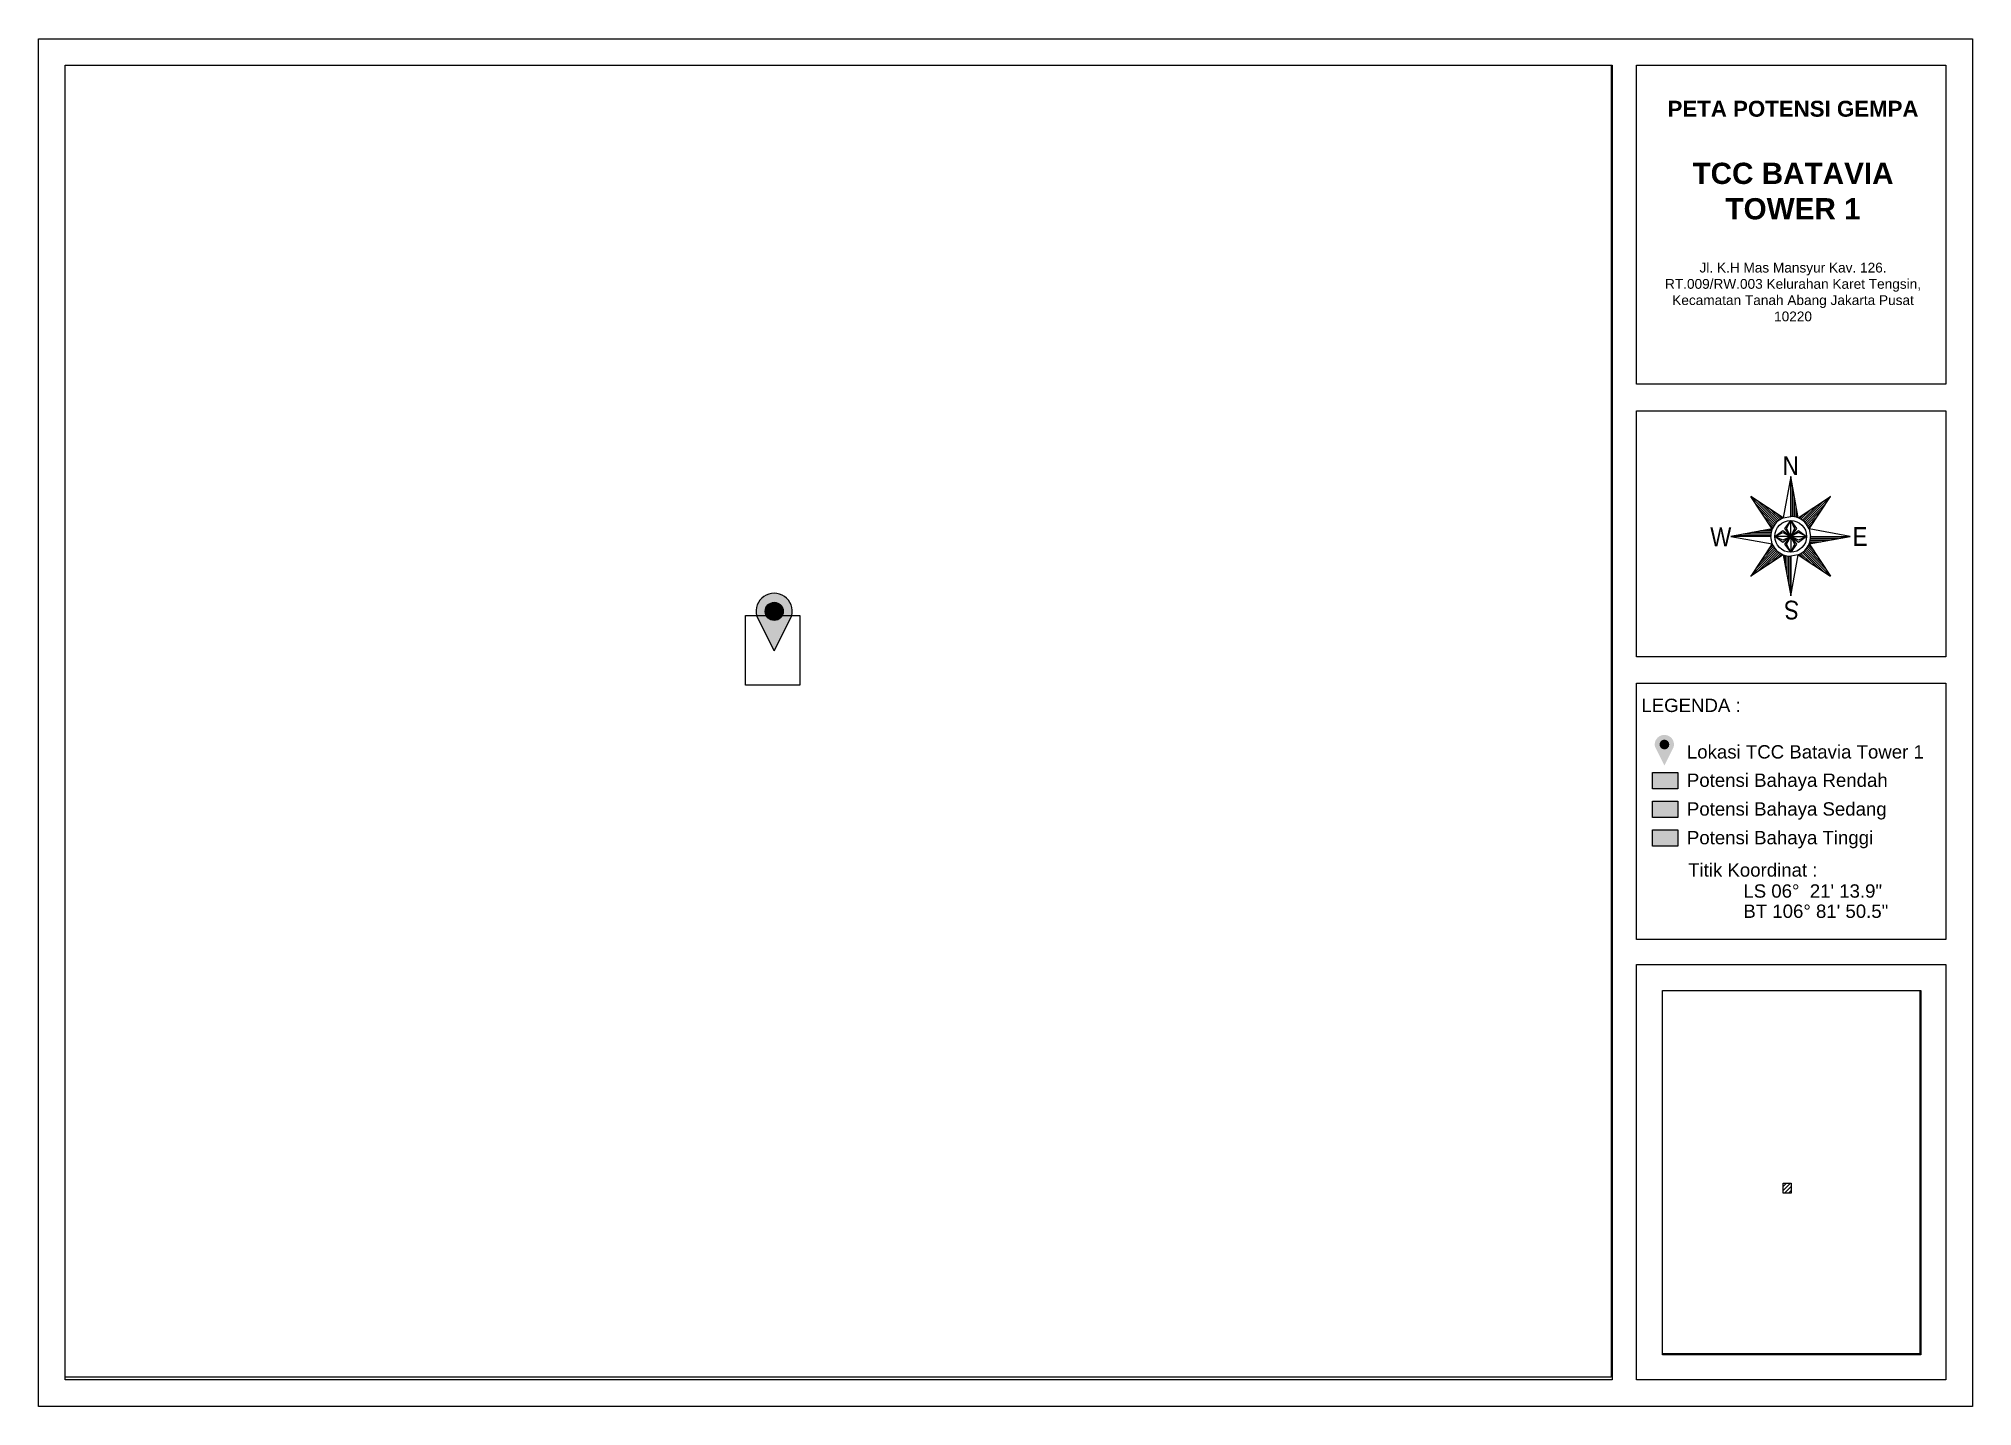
# Model space of a CAD drawing. Header units: millimetres. Extents: x 732789 to 742699, y 10898 to 18897.
# Drawn here: x 735186.3 to 735483.6, y 11739 to 11949.3 of the extents above; entities that cross this region are included whole.
import ezdxf

# ---------------------------------------------------------------- set-up
doc = ezdxf.new("R2010")
doc.units = ezdxf.units.MM
doc.linetypes.add('PTS_EXT', pattern=[999999, 0, -999999])
doc.styles.get("Standard").update_dxf_attribs({"font": 'arial.ttf'})
picture_1 = doc.add_image_def('image2.png', size_in_pixel=(3725, 5257))
picture_2 = doc.add_image_def('image7.png', size_in_pixel=(2539, 2155))

msp = doc.modelspace()

# ---------------------------------------------------------------- texts
at = {"linetype": 'Continuous', "width": 0.85}
for s, rotation, p in [('N', 0, (735454.41, 11882.22)), ('S', 180, (735456.94, 11862.88))]:
    msp.add_text(s, height=2.88, rotation=rotation, dxfattribs=at).set_placement(p)
for s, p in [('W', (735443.29, 11871.26)), ('E', (735465.18, 11871.31))]:
    msp.add_text(s, height=2.88, dxfattribs=at).set_placement(p)
for s, height, p in [('LEGENDA :', 2.049, (735432.69, 11845.76)), ('Lokasi TCC Batavia Tower 1', 2.0494, (735439.69, 11838.61)), ('Potensi Bahaya Rendah', 2.0494, (735439.69, 11834.25)), ('Potensi Bahaya Sedang', 2.0494, (735439.69, 11829.83)), ('Potensi Bahaya Tinggi', 2.0494, (735439.69, 11825.42)), ('Titik Koordinat :', 2.0494, (735439.88, 11820.44)), ('LS 06°  21\' 13.9"', 2.0494, (735448.37, 11817.21)), ('BT 106° 81\' 50.5"', 2.0494, (735448.37, 11814.1))]:
    msp.add_text(s, height=height).set_placement(p)
at = {"insert": (735434.86, 11939.75), "char_height": 2.69452, "attachment_point": 1}
msp.add_mtext_dynamic_manual_height_columns('\\pxqc;{\\fArial|b1|i0|c0|p34;\\H0.909x;PETA POTENSI GEMPA\\H1.66666x; \\P\\H0.8x;\\PTCC BATAVIA TOWER 1\\fArial|b0|i0|c0|p34;\\H0.82508x;\\P\\P\\H0.55669x;Jl. K.H Mas Mansyur Kav. 126. RT.009/RW.003 Kelurahan Karet Tengsin, Kecamatan Tanah Abang Jakarta Pusat 10220}', width=42.2993, gutter_width=13.47, heights=[0], dxfattribs=at)

# ---------------------------------------------------------------- hatches: boundary and pattern name
h = msp.add_hatch(color=1)
h.dxf.hatch_style = 1
h.paths.add_polyline_path([(735302.05, 11860.57, 1.282095), (735296.66, 11860.57), (735299.35, 11855.17)])
h.paths.add_polyline_path([(735297.96, 11861.24, -1), (735300.75, 11861.24, -1)], flags=16)
at = {"true_color": 0xffffff}
h = msp.add_hatch(color=7, dxfattribs=at)
h.dxf.hatch_style = 1
h.paths.add_polyline_path([(735297.96, 11861.24, 1), (735300.75, 11861.24, 1)])
h = msp.add_hatch(color=1)
h.dxf.hatch_style = 1
h.paths.add_polyline_path([(735437.66, 11840.4, 1.282095), (735434.79, 11840.4), (735436.23, 11837.52)])
h.paths.add_polyline_path([(735435.48, 11840.76, -1), (735436.97, 11840.76, -1)], flags=16)
h = msp.add_hatch(color=7, dxfattribs=at)
h.dxf.hatch_style = 1
h.paths.add_polyline_path([(735436.98, 11840.76, 1), (735435.48, 11840.76, 1)])
h = msp.add_hatch(color=3)
h.dxf.hatch_style = 1
h.paths.add_polyline_path([(735438.29, 11836.47), (735434.38, 11836.47), (735434.38, 11833.94), (735438.29, 11833.94)])
h = msp.add_hatch(color=2)
h.dxf.hatch_style = 1
h.paths.add_polyline_path([(735438.29, 11832.05), (735434.38, 11832.05), (735434.38, 11829.52), (735438.29, 11829.52)])
h = msp.add_hatch(color=1)
h.dxf.hatch_style = 1
h.paths.add_polyline_path([(735438.29, 11827.63), (735434.38, 11827.63), (735434.38, 11825.11), (735438.29, 11825.11)])
h = msp.add_hatch()
h.set_pattern_fill('ANSI31', color=1, scale=0.136239)
h.set_pattern_definition([(45, (234389.67574, 3649.76975), (-0.30586422798, 0.30586422798), [])])
h.paths.add_polyline_path([(735455.71, 11773.31), (735454.51, 11773.31), (735454.51, 11771.78), (735455.71, 11771.78)])

# ---------------------------------------------------------------- linework, layer by layer
at = {"linetype": 'Continuous'}
for p, q in [((735456.8, 11875.61), (735455.65, 11881.95)), ((735455.65, 11875.83), (735455.65, 11881.95)), ((735455.74, 11875.83), (735455.74, 11881.44)), ((735454.49, 11875.61), (735449.53, 11878.89)), ((735452.81, 11873.93), (735449.53, 11878.89)), ((735453.48, 11874.94), (735449.53, 11878.89)), ((735453.66, 11875.1), (735450.55, 11878.21)), ((735455.98, 11875.81), (735455.98, 11880.1)), ((735456.23, 11875.78), (735456.23, 11878.75)), ((735456.8, 11875.61), (735461.76, 11878.89)), ((735457.63, 11875.1), (735460.74, 11878.21)), ((735457.81, 11874.94), (735461.76, 11878.89)), ((735458.48, 11873.93), (735461.76, 11878.89)), ((735453.32, 11874.75), (735450.21, 11877.87)), ((735453.17, 11874.56), (735450.88, 11876.84)), ((735453.03, 11874.35), (735451.56, 11875.82)), ((735453.86, 11875.25), (735451.57, 11877.54)), ((735454.07, 11875.39), (735452.6, 11876.86)), ((735454.29, 11875.51), (735453.62, 11876.18)), ((735454.73, 11874), (735455.65, 11875.22)), ((735455.03, 11874), (735455.65, 11875.22)), ((735455.65, 11875.22), (735456.56, 11874)), ((735456.47, 11875.72), (735456.47, 11877.41)), ((735456.72, 11875.64), (735456.72, 11876.06)), ((735457, 11875.51), (735457.67, 11876.18)), ((735457.23, 11875.39), (735458.7, 11876.86)), ((735457.44, 11875.25), (735459.72, 11877.54)), ((735457.98, 11874.75), (735461.09, 11877.87)), ((735458.13, 11874.56), (735460.41, 11876.84)), ((735458.27, 11874.35), (735459.73, 11875.82)), ((735452.81, 11873.93), (735446.47, 11872.77)), ((735452.59, 11872.77), (735446.47, 11872.77)), ((735452.59, 11872.86), (735446.97, 11872.86)), ((735452.61, 11873.11), (735448.32, 11873.11)), ((735452.64, 11873.35), (735449.67, 11873.35)), ((735452.7, 11873.6), (735451.01, 11873.6)), ((735452.91, 11874.13), (735452.24, 11874.8)), ((735452.78, 11873.84), (735452.36, 11873.84)), ((735453.2, 11872.77), (735454.42, 11873.69)), ((735454.42, 11872.16), (735453.2, 11872.77)), ((735454.42, 11871.85), (735453.2, 11872.77)), ((735454.42, 11873.69), (735455.65, 11872.77)), ((735455.65, 11872.77), (735454.42, 11872.16)), ((735455.65, 11872.77), (735454.42, 11871.85)), ((735455.65, 11872.77), (735454.73, 11874)), ((735454.73, 11871.55), (735455.65, 11872.77)), ((735455.65, 11872.77), (735455.03, 11874)), ((735456.56, 11874), (735455.65, 11872.77)), ((735455.65, 11872.77), (735456.87, 11873.69)), ((735456.87, 11873.38), (735455.65, 11872.77)), ((735455.65, 11872.77), (735456.26, 11871.55)), ((735455.65, 11872.77), (735456.56, 11871.55)), ((735456.87, 11871.85), (735455.65, 11872.77)), ((735456.87, 11873.69), (735458.09, 11872.77)), ((735458.09, 11872.77), (735456.87, 11873.38)), ((735458.09, 11872.77), (735456.87, 11871.85)), ((735458.39, 11874.13), (735459.06, 11874.8)), ((735458.48, 11871.62), (735464.82, 11872.77)), ((735458.69, 11872.44), (735462.97, 11872.44)), ((735458.7, 11872.68), (735464.32, 11872.68)), ((735458.71, 11872.77), (735464.82, 11872.77)), ((735452.81, 11871.62), (735449.53, 11866.65)), ((735453.48, 11870.61), (735449.53, 11866.65)), ((735454.49, 11869.94), (735449.53, 11866.65)), ((735453.32, 11870.79), (735450.21, 11867.68)), ((735453.66, 11870.44), (735450.55, 11867.33)), ((735453.17, 11870.98), (735450.88, 11868.7)), ((735453.03, 11871.19), (735451.56, 11869.72)), ((735453.86, 11870.29), (735451.57, 11868.01)), ((735452.91, 11871.42), (735452.24, 11870.75)), ((735454.07, 11870.15), (735452.6, 11868.68)), ((735454.29, 11870.03), (735453.62, 11869.36)), ((735454.49, 11869.94), (735455.65, 11863.6)), ((735454.58, 11869.91), (735454.58, 11869.48)), ((735455.65, 11870.33), (735454.73, 11871.55)), ((735454.82, 11869.83), (735454.82, 11868.14)), ((735455.07, 11869.77), (735455.07, 11866.79)), ((735455.31, 11869.73), (735455.31, 11865.45)), ((735455.55, 11869.71), (735455.55, 11864.1)), ((735456.26, 11871.55), (735455.65, 11870.33)), ((735456.56, 11871.55), (735455.65, 11870.33)), ((735455.65, 11869.71), (735455.65, 11863.6)), ((735456.8, 11869.94), (735461.76, 11866.65)), ((735457, 11870.03), (735457.67, 11869.36)), ((735457.23, 11870.15), (735458.7, 11868.68)), ((735457.44, 11870.29), (735459.72, 11868.01)), ((735457.63, 11870.44), (735460.74, 11867.33)), ((735457.81, 11870.61), (735461.76, 11866.65)), ((735457.98, 11870.79), (735461.09, 11867.68)), ((735458.13, 11870.98), (735460.41, 11868.7)), ((735458.27, 11871.19), (735459.73, 11869.72)), ((735458.39, 11871.42), (735459.06, 11870.75)), ((735458.48, 11871.62), (735461.76, 11866.65)), ((735458.51, 11871.7), (735458.93, 11871.7)), ((735458.59, 11871.95), (735460.28, 11871.95)), ((735458.65, 11872.19), (735461.63, 11872.19))]:
    msp.add_line(p, q, dxfattribs=at)
for points in [[(735186.25, 11949.3), (735483.58, 11949.3), (735483.58, 11738.99), (735186.25, 11738.99)], [(735190.34, 11945.22), (735428.18, 11945.22), (735428.18, 11743.07), (735190.34, 11743.07)], [(735431.96, 11945.22), (735479.5, 11945.22), (735479.5, 11896.15), (735431.96, 11896.15)], [(735431.96, 11892.07), (735479.5, 11892.07), (735479.5, 11854.25), (735431.96, 11854.25)], [(735431.96, 11850.17), (735479.5, 11850.17), (735479.5, 11810.77), (735431.96, 11810.77)], [(735434.38, 11836.47), (735438.29, 11836.47), (735438.29, 11833.94), (735434.38, 11833.94)], [(735434.38, 11832.05), (735438.29, 11832.05), (735438.29, 11829.52), (735434.38, 11829.52)], [(735434.38, 11827.63), (735438.29, 11827.63), (735438.29, 11825.11), (735434.38, 11825.11)], [(735431.96, 11806.93), (735479.5, 11806.93), (735479.5, 11743.07), (735431.96, 11743.07)], [(735435.96, 11802.93), (735475.5, 11802.93), (735475.5, 11747.07), (735435.96, 11747.07)]]:
    msp.add_lwpolyline(points, close=True)
at = {"linetype": 'PTS_EXT'}
msp.add_lwpolyline([(735449.53, 11878.89), (735452.81, 11873.93), (735446.47, 11872.77), (735452.81, 11871.62), (735449.53, 11866.65), (735454.49, 11869.94), (735455.65, 11863.6), (735456.8, 11869.94), (735461.76, 11866.65), (735458.48, 11871.62), (735464.82, 11872.77), (735458.48, 11873.93), (735461.76, 11878.89), (735456.8, 11875.61), (735455.65, 11881.95), (735454.49, 11875.61)], close=True, dxfattribs=at)
at = {"linetype": 'Continuous'}
for points in [[(735455.65, 11881.95), (735454.49, 11875.61), (735455.65, 11875.83), (735455.65, 11881.95)], [(735455.65, 11872.77), (735455.65, 11875.22), (735456.26, 11874), (735455.65, 11872.77)], [(735446.47, 11872.77), (735452.81, 11871.62), (735452.59, 11872.77), (735446.47, 11872.77)], [(735455.65, 11872.77), (735453.2, 11872.77), (735454.42, 11873.38), (735455.65, 11872.77)], [(735455.65, 11872.77), (735455.65, 11870.33), (735455.03, 11871.55), (735455.65, 11872.77)], [(735455.65, 11872.77), (735458.09, 11872.77), (735456.87, 11872.16), (735455.65, 11872.77)], [(735464.82, 11872.77), (735458.48, 11873.93), (735458.71, 11872.77), (735464.82, 11872.77)], [(735455.65, 11863.6), (735456.8, 11869.94), (735455.65, 11869.71), (735455.65, 11863.6)]]:
    msp.add_lwpolyline(points, close=True, dxfattribs=at)
at = {"color": 1}
for points in [[(735294.92, 11860.62), (735303.3, 11860.62), (735303.3, 11849.89), (735294.92, 11849.89)], [(735454.51, 11773.31), (735455.71, 11773.31), (735455.71, 11771.78), (735454.51, 11771.78)]]:
    msp.add_lwpolyline(points, close=True, dxfattribs=at)
for points in [[(735299.35, 11855.17), (735296.66, 11860.57)], [(735299.35, 11855.17), (735302.05, 11860.57)]]:
    msp.add_lwpolyline(points)
at = {"linetype": 'Continuous'}
msp.add_circle((735455.65, 11872.77), 2.45, dxfattribs=at)
msp.add_circle((735299.35, 11861.24), 1.39)
for start, end in [(112.151, 157.849), (67.8485, 90), (22.1515, 67.8486), (157.849, 180), (337.849, 0), (202.151, 247.849), (247.849, 270), (292.151, 337.849)]:
    msp.add_arc((735455.65, 11872.77), 3.06, start, end, dxfattribs=at)
msp.add_arc((735299.35, 11861.24), 2.78, 345.9066, 194.0934)

msp.set_redraw_order([(e.dxf.handle, doc.entitydb.next_handle()) for e in msp.query("TEXT MTEXT ATTDEF DIMENSION ARC_DIMENSION")])  # texts and dimensions are drawn at this point

# ---------------------------------------------------------------- pictures from other files: only their frames are drawn
image = msp.add_image(picture_2, insert=(735190.34, 11743.46), size_in_units=(237.71, 201.76))
image.dxf.flags = 7
image = msp.add_image(picture_1, insert=(735435.96, 11746.93), size_in_units=(39.68, 56))
image.dxf.flags = 7

doc.saveas('drawing.dxf')
